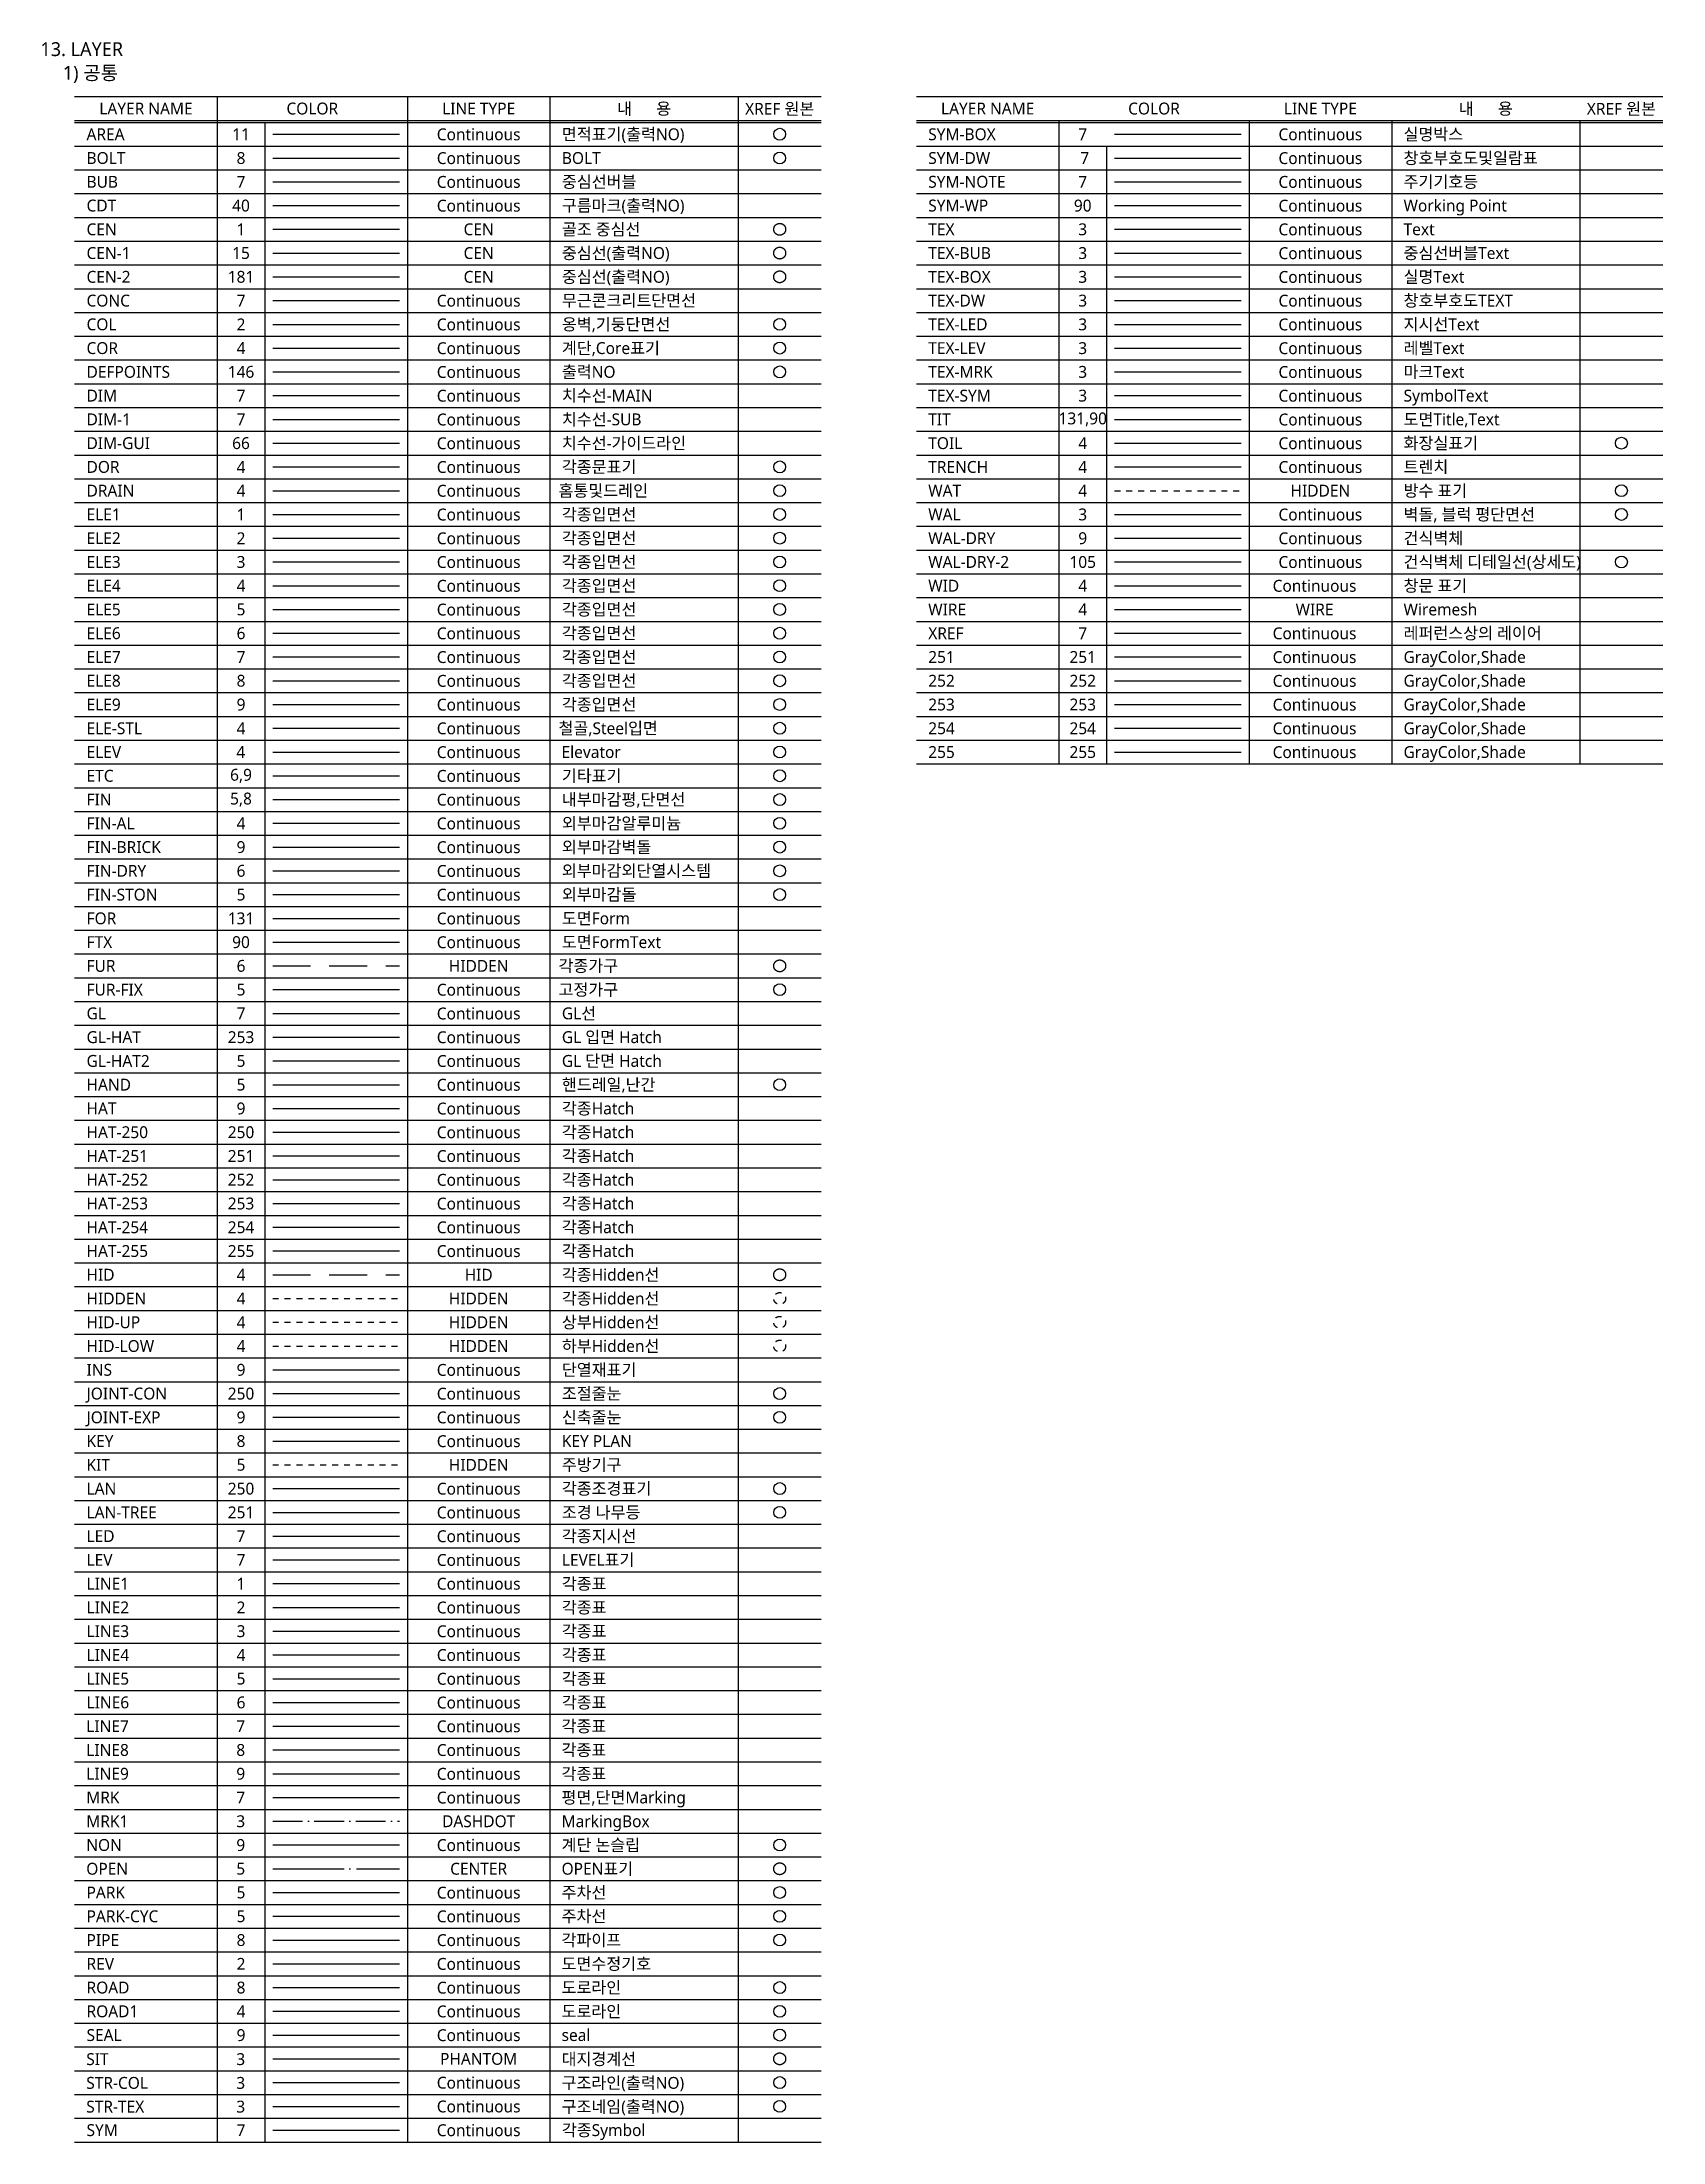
# Model space of a CAD drawing. Header units: millimetres. Extents: x 107602 to 329326, y 78309 to 188874.
# Drawn here: x 247477 to 329326, y 82814 to 188874 of the extents above; entities that cross this region are included whole.
import ezdxf
from ezdxf.enums import TextEntityAlignment as Align

# ---------------------------------------------------------------- set-up
doc = ezdxf.new("R2010")
doc.units = ezdxf.units.MM
doc.header["$LTSCALE"] = 300
for name, pattern in [('ACAD_ISO04W100', [30, 24, -3, 0, -3]), ('CEN', [26, 24, -1, 0, -1]), ('CENTER', [14.1, 12, -1, 0.1, -1]), ('DASHDOT', [7, 5, -1, 0, -1]), ('DASHED2', [9.525, 6.35, -3.175]), ('HIDDEN', [2, 1, -1]), ('PHANTOM', [27.2, 24, -1, 0.1, -1, 0.1, -1])]:
    doc.linetypes.add(name, pattern=pattern)
for name, color, linetype in [('251', 251, 'Continuous'), ('252', 252, 'Continuous'), ('253', 253, 'Continuous'), ('254', 254, 'Continuous'), ('255', 255, 'Continuous'), ('BOLT', 8, 'Continuous'), ('BUB', 7, 'Continuous'), ('CEN', 1, 'ACAD_ISO04W100'), ('COL', 2, 'Continuous'), ('CONC', 7, 'Continuous'), ('COR', 4, 'Continuous'), ('DIM', 7, 'Continuous'), ('DIM-1', 7, 'Continuous'), ('DOOR', 4, 'Continuous'), ('DRAIN', 4, 'Continuous'), ('ELE-STL', 4, 'Continuous'), ('ELE1', 1, 'Continuous'), ('ELE2', 2, 'Continuous'), ('ELE3', 3, 'Continuous'), ('ELE4', 4, 'Continuous'), ('ELE5', 5, 'Continuous'), ('ELE6', 6, 'Continuous'), ('ELE7', 7, 'Continuous'), ('ELE8', 8, 'Continuous'), ('ELE9', 9, 'Continuous'), ('ELEV', 4, 'Continuous'), ('ETC', 6, 'Continuous'), ('FIN', 8, 'Continuous'), ('FIN-AL', 4, 'Continuous'), ('FIN-BRICK', 9, 'Continuous'), ('FIN-DRY', 6, 'Continuous'), ('FIN-STON', 5, 'Continuous'), ('FOR', 131, 'Continuous'), ('FTX', 90, 'Continuous'), ('FUR', 5, 'DASHED2'), ('FUR-FIX', 5, 'Continuous'), ('GL', 7, 'Continuous'), ('GL-HAT', 253, 'Continuous'), ('GL-HAT2', 5, 'Continuous'), ('HAND', 5, 'Continuous'), ('HAT', 9, 'Continuous'), ('HAT-250', 250, 'Continuous'), ('HAT-251', 251, 'Continuous'), ('HAT-252', 252, 'Continuous'), ('HAT-253', 253, 'Continuous'), ('HAT-254', 254, 'Continuous'), ('HAT-255', 255, 'Continuous'), ('HID', 6, 'DASHED2'), ('HID-LOW', 4, 'HIDDEN'), ('HID-UP', 4, 'HIDDEN'), ('HIDDEN', 4, 'HIDDEN'), ('INS', 9, 'Continuous'), ('JOINT-CON', 250, 'Continuous'), ('JOINT-EXP', 9, 'Continuous'), ('KEY', 251, 'Continuous'), ('KIT', 5, 'HIDDEN'), ('LAN', 250, 'Continuous'), ('LAN-TREE', 251, 'Continuous'), ('LED', 7, 'Continuous'), ('LEV', 7, 'Continuous'), ('LINE1', 1, 'Continuous'), ('LINE2', 2, 'Continuous'), ('LINE3', 3, 'Continuous'), ('LINE4', 4, 'Continuous'), ('LINE5', 5, 'Continuous'), ('LINE6', 6, 'Continuous'), ('LINE7', 7, 'Continuous'), ('LINE8', 8, 'Continuous'), ('LINE9', 9, 'Continuous'), ('MRK', 7, 'Continuous'), ('MRK1', 90, 'DASHDOT'), ('NON', 9, 'Continuous'), ('OPEN', 5, 'CENTER'), ('PARK', 5, 'Continuous'), ('PARK-CYC', 6, 'Continuous'), ('PIPE', 8, 'Continuous'), ('REV', 2, 'Continuous'), ('ROAD', 4, 'Continuous'), ('ROAD1', 4, 'Continuous'), ('SEAL', 9, 'Continuous'), ('SIT', 3, 'PHANTOM'), ('SYM', 7, 'Continuous'), ('SYM-BOX', 7, 'Continuous'), ('SYM-DW', 7, 'Continuous'), ('SYM-NOTE', 7, 'Continuous'), ('SYM-WP', 90, 'Continuous'), ('TEX', 3, 'Continuous'), ('TEX-BOX', 3, 'Continuous'), ('TEX-BUB', 3, 'Continuous'), ('TEX-DW', 3, 'Continuous'), ('TEX-LED', 3, 'Continuous'), ('TEX-LEV', 3, 'Continuous'), ('TEX-MRK', 3, 'Continuous'), ('TEX-SYM', 3, 'Continuous'), ('TIT', 131, 'Continuous'), ('TOIL', 4, 'Continuous'), ('TRENCH', 6, 'Continuous'), ('WAL', 3, 'Continuous'), ('WAL-DRY', 9, 'Continuous'), ('WAL-DRY-2', 105, 'Continuous'), ('WAT', 4, 'HIDDEN'), ('WID', 4, 'Continuous'), ('WIRE', 4, 'WIRE'), ('XREF', 7, 'Continuous')]:
    doc.layers.add(name, color=color, linetype=linetype)
for name, color, linetype, plot in [('AREA', 11, 'Continuous', False), ('CDT', 40, 'Continuous', False), ('CEN-1', 15, 'CEN', False), ('CEN-2', 181, 'CEN', False), ('DIM-GUI', 66, 'Continuous', False), ('STR-COL', 191, 'Continuous', False), ('STR-TEX', 56, 'Continuous', False)]:
    doc.layers.add(name, color=color, linetype=linetype, plot=plot)
doc.styles.get("Standard").update_dxf_attribs({"font": 'NanumGothic.ttf'})
doc.linetypes.add('WIRE', pattern='A,2,-0.8,["X",Standard,S=0.6,R=0,X=-0.5,Y=-0.3],-0.2', length=3)

msp = doc.modelspace()

# ---------------------------------------------------------------- texts
at = {"layer": '251'}
for s, p in [('251', (292225.5, 157814)), ('GrayColor,Shade', (316225.5, 157814))]:
    msp.add_text(s, height=600, dxfattribs=at).set_placement(p, align=Align.MIDDLE_LEFT)
for s, p in [('251', (300025.5, 157814)), ('Continuous', (311732.1, 157814))]:
    msp.add_text(s, height=600, dxfattribs=at).set_placement(p, align=Align.MIDDLE)
at = {"layer": '252'}
for s, p in [('252', (292225.5, 156614)), ('GrayColor,Shade', (316225.5, 156614))]:
    msp.add_text(s, height=600, dxfattribs=at).set_placement(p, align=Align.MIDDLE_LEFT)
for s, p in [('252', (300025.5, 156614)), ('Continuous', (311732.1, 156614))]:
    msp.add_text(s, height=600, dxfattribs=at).set_placement(p, align=Align.MIDDLE)
at = {"layer": '253'}
for s, p in [('253', (292225.5, 155414)), ('GrayColor,Shade', (316225.5, 155414))]:
    msp.add_text(s, height=600, dxfattribs=at).set_placement(p, align=Align.MIDDLE_LEFT)
for s, p in [('253', (300025.5, 155414)), ('Continuous', (311732.1, 155414))]:
    msp.add_text(s, height=600, dxfattribs=at).set_placement(p, align=Align.MIDDLE)
at = {"layer": '254'}
for s, p in [('254', (292225.5, 154214)), ('GrayColor,Shade', (316225.5, 154214))]:
    msp.add_text(s, height=600, dxfattribs=at).set_placement(p, align=Align.MIDDLE_LEFT)
for s, p in [('254', (300025.5, 154214)), ('Continuous', (311732.1, 154214))]:
    msp.add_text(s, height=600, dxfattribs=at).set_placement(p, align=Align.MIDDLE)
at = {"layer": '255'}
for s, p in [('255', (292225.5, 153014)), ('GrayColor,Shade', (316225.5, 153014))]:
    msp.add_text(s, height=600, dxfattribs=at).set_placement(p, align=Align.MIDDLE_LEFT)
for s, p in [('255', (300025.5, 153014)), ('Continuous', (311732.1, 153014))]:
    msp.add_text(s, height=600, dxfattribs=at).set_placement(p, align=Align.MIDDLE)
at = {"layer": 'AREA'}
for s, p in [('면적표기(출력NO)', (273725.5, 184214)), ('AREA', (249725.5, 184214))]:
    msp.add_text(s, height=600, dxfattribs=at).set_placement(p, align=Align.MIDDLE_LEFT)
for s, p in [('11', (257525.5, 184214)), ('Continuous', (269525.5, 184214))]:
    msp.add_text(s, height=600, dxfattribs=at).set_placement(p, align=Align.MIDDLE)
at = {"layer": 'BOLT'}
for p in [(249725.5, 183014), (273725.5, 183014)]:
    msp.add_text('BOLT', height=600, dxfattribs=at).set_placement(p, align=Align.MIDDLE_LEFT)
for s, p in [('8', (257525.5, 183014)), ('Continuous', (269525.5, 183014))]:
    msp.add_text(s, height=600, dxfattribs=at).set_placement(p, align=Align.MIDDLE)
at = {"layer": 'BUB'}
for s, p in [('BUB', (249725.5, 181814)), ('중심선버블', (273725.5, 181814))]:
    msp.add_text(s, height=600, dxfattribs=at).set_placement(p, align=Align.MIDDLE_LEFT)
for s, p in [('7', (257525.5, 181814)), ('Continuous', (269525.5, 181814))]:
    msp.add_text(s, height=600, dxfattribs=at).set_placement(p, align=Align.MIDDLE)
at = {"layer": 'CDT'}
for s, p in [('CDT', (249725.5, 180614)), ('구름마크(출력NO)', (273725.5, 180614))]:
    msp.add_text(s, height=600, dxfattribs=at).set_placement(p, align=Align.MIDDLE_LEFT)
for s, p in [('40', (257525.5, 180614)), ('Continuous', (269525.5, 180614))]:
    msp.add_text(s, height=600, dxfattribs=at).set_placement(p, align=Align.MIDDLE)
at = {"layer": 'CEN'}
for s, p in [('CEN', (249725.5, 179414)), ('골조 중심선', (273725.5, 179414))]:
    msp.add_text(s, height=600, dxfattribs=at).set_placement(p, align=Align.MIDDLE_LEFT)
for s, p in [('1', (257525.5, 179414)), ('CEN', (269525.5, 179414))]:
    msp.add_text(s, height=600, dxfattribs=at).set_placement(p, align=Align.MIDDLE)
at = {"layer": 'CEN-1'}
for s, p in [('CEN-1', (249725.5, 178214)), ('중심선(출력NO)', (273725.5, 178214))]:
    msp.add_text(s, height=600, dxfattribs=at).set_placement(p, align=Align.MIDDLE_LEFT)
for s, p in [('15', (257525.5, 178214)), ('CEN', (269525.5, 178214))]:
    msp.add_text(s, height=600, dxfattribs=at).set_placement(p, align=Align.MIDDLE)
at = {"layer": 'CEN-2'}
for s, p in [('CEN-2', (249725.5, 177014)), ('중심선(출력NO)', (273725.5, 177014))]:
    msp.add_text(s, height=600, dxfattribs=at).set_placement(p, align=Align.MIDDLE_LEFT)
for s, p in [('181', (257525.5, 177014)), ('CEN', (269525.5, 177014))]:
    msp.add_text(s, height=600, dxfattribs=at).set_placement(p, align=Align.MIDDLE)
at = {"layer": 'COL'}
for s, p in [('COL', (249725.5, 174614)), ('옹벽,기둥단면선', (273725.5, 174614))]:
    msp.add_text(s, height=600, dxfattribs=at).set_placement(p, align=Align.MIDDLE_LEFT)
for s, p in [('2', (257525.5, 174614)), ('Continuous', (269525.5, 174614))]:
    msp.add_text(s, height=600, dxfattribs=at).set_placement(p, align=Align.MIDDLE)
at = {"layer": 'CONC'}
for s, p in [('CONC', (249725.5, 175814)), ('무근콘크리트단면선', (273725.5, 175814))]:
    msp.add_text(s, height=600, dxfattribs=at).set_placement(p, align=Align.MIDDLE_LEFT)
for s, p in [('7', (257525.5, 175814)), ('Continuous', (269525.5, 175814))]:
    msp.add_text(s, height=600, dxfattribs=at).set_placement(p, align=Align.MIDDLE)
at = {"layer": 'COR'}
for s, p in [('COR', (249725.5, 173414)), ('계단,Core표기', (273725.5, 173414))]:
    msp.add_text(s, height=600, dxfattribs=at).set_placement(p, align=Align.MIDDLE_LEFT)
for s, p in [('4', (257525.5, 173414)), ('Continuous', (269525.5, 173414))]:
    msp.add_text(s, height=600, dxfattribs=at).set_placement(p, align=Align.MIDDLE)
at = {"layer": 'Defpoints'}
for s, p in [('DEFPOINTS', (249725.5, 172214)), ('출력NO', (273725.5, 172214))]:
    msp.add_text(s, height=600, dxfattribs=at).set_placement(p, align=Align.MIDDLE_LEFT)
for s, p in [('146', (257525.5, 172214)), ('Continuous', (269525.5, 172214))]:
    msp.add_text(s, height=600, dxfattribs=at).set_placement(p, align=Align.MIDDLE)
at = {"layer": 'DIM'}
for s, p in [('DIM', (249725.5, 171014)), ('치수선-MAIN', (273725.5, 171014)), ('치수선-SUB', (273725.5, 169814))]:
    msp.add_text(s, height=600, dxfattribs=at).set_placement(p, align=Align.MIDDLE_LEFT)
for s, p in [('7', (257525.5, 171014)), ('Continuous', (269525.5, 171014))]:
    msp.add_text(s, height=600, dxfattribs=at).set_placement(p, align=Align.MIDDLE)
at = {"layer": 'DIM-1'}
msp.add_text('DIM-1', height=600, dxfattribs=at).set_placement((249725.5, 169814), align=Align.MIDDLE_LEFT)
for s, p in [('7', (257525.5, 169814)), ('Continuous', (269525.5, 169814))]:
    msp.add_text(s, height=600, dxfattribs=at).set_placement(p, align=Align.MIDDLE)
at = {"layer": 'DIM-GUI'}
for s, p in [('DIM-GUI', (249725.5, 168614)), ('치수선-가이드라인', (273725.5, 168614))]:
    msp.add_text(s, height=600, dxfattribs=at).set_placement(p, align=Align.MIDDLE_LEFT)
for s, p in [('66', (257525.5, 168614)), ('Continuous', (269525.5, 168614))]:
    msp.add_text(s, height=600, dxfattribs=at).set_placement(p, align=Align.MIDDLE)
at = {"layer": 'DOOR'}
for s, p in [('DOR', (249725.5, 167414)), ('각종문표기', (273725.5, 167414))]:
    msp.add_text(s, height=600, dxfattribs=at).set_placement(p, align=Align.MIDDLE_LEFT)
for s, p in [('4', (257525.5, 167414)), ('Continuous', (269525.5, 167414))]:
    msp.add_text(s, height=600, dxfattribs=at).set_placement(p, align=Align.MIDDLE)
at = {"layer": 'DRAIN'}
for s, p in [('DRAIN', (249725.5, 166214)), ('홈통및드레인', (273556.4, 166214))]:
    msp.add_text(s, height=600, dxfattribs=at).set_placement(p, align=Align.MIDDLE_LEFT)
for s, p in [('4', (257525.5, 166214)), ('Continuous', (269525.5, 166214))]:
    msp.add_text(s, height=600, dxfattribs=at).set_placement(p, align=Align.MIDDLE)
at = {"layer": 'ELE-STL'}
for s, p in [('ELE-STL', (249725.5, 154214)), ('철골,Steel입면', (273556.4, 154214))]:
    msp.add_text(s, height=600, dxfattribs=at).set_placement(p, align=Align.MIDDLE_LEFT)
for s, p in [('4', (257525.5, 154214)), ('Continuous', (269525.5, 154214))]:
    msp.add_text(s, height=600, dxfattribs=at).set_placement(p, align=Align.MIDDLE)
at = {"layer": 'ELE1'}
for s, p in [('ELE1', (249725.5, 165014)), ('각종입면선', (273725.5, 165014))]:
    msp.add_text(s, height=600, dxfattribs=at).set_placement(p, align=Align.MIDDLE_LEFT)
for s, p in [('1', (257525.5, 165014)), ('Continuous', (269525.5, 165014))]:
    msp.add_text(s, height=600, dxfattribs=at).set_placement(p, align=Align.MIDDLE)
at = {"layer": 'ELE2'}
for s, p in [('ELE2', (249725.5, 163814)), ('각종입면선', (273725.5, 163814))]:
    msp.add_text(s, height=600, dxfattribs=at).set_placement(p, align=Align.MIDDLE_LEFT)
for s, p in [('2', (257525.5, 163814)), ('Continuous', (269525.5, 163814))]:
    msp.add_text(s, height=600, dxfattribs=at).set_placement(p, align=Align.MIDDLE)
at = {"layer": 'ELE3'}
for s, p in [('ELE3', (249725.5, 162614)), ('각종입면선', (273725.5, 162614))]:
    msp.add_text(s, height=600, dxfattribs=at).set_placement(p, align=Align.MIDDLE_LEFT)
for s, p in [('3', (257525.5, 162614)), ('Continuous', (269525.5, 162614))]:
    msp.add_text(s, height=600, dxfattribs=at).set_placement(p, align=Align.MIDDLE)
at = {"layer": 'ELE4'}
for s, p in [('ELE4', (249725.5, 161414)), ('각종입면선', (273725.5, 161414))]:
    msp.add_text(s, height=600, dxfattribs=at).set_placement(p, align=Align.MIDDLE_LEFT)
for s, p in [('4', (257525.5, 161414)), ('Continuous', (269525.5, 161414))]:
    msp.add_text(s, height=600, dxfattribs=at).set_placement(p, align=Align.MIDDLE)
at = {"layer": 'ELE5'}
for s, p in [('ELE5', (249725.5, 160214)), ('각종입면선', (273725.5, 160214))]:
    msp.add_text(s, height=600, dxfattribs=at).set_placement(p, align=Align.MIDDLE_LEFT)
for s, p in [('5', (257525.5, 160214)), ('Continuous', (269525.5, 160214))]:
    msp.add_text(s, height=600, dxfattribs=at).set_placement(p, align=Align.MIDDLE)
at = {"layer": 'ELE6'}
for s, p in [('ELE6', (249725.5, 159014)), ('각종입면선', (273725.5, 159014))]:
    msp.add_text(s, height=600, dxfattribs=at).set_placement(p, align=Align.MIDDLE_LEFT)
for s, p in [('6', (257525.5, 159014)), ('Continuous', (269525.5, 159014))]:
    msp.add_text(s, height=600, dxfattribs=at).set_placement(p, align=Align.MIDDLE)
at = {"layer": 'ELE7'}
for s, p in [('ELE7', (249725.5, 157814)), ('각종입면선', (273725.5, 157814))]:
    msp.add_text(s, height=600, dxfattribs=at).set_placement(p, align=Align.MIDDLE_LEFT)
for s, p in [('7', (257525.5, 157814)), ('Continuous', (269525.5, 157814))]:
    msp.add_text(s, height=600, dxfattribs=at).set_placement(p, align=Align.MIDDLE)
at = {"layer": 'ELE8'}
for s, p in [('각종입면선', (273725.5, 156614)), ('ELE8', (249725.5, 156614))]:
    msp.add_text(s, height=600, dxfattribs=at).set_placement(p, align=Align.MIDDLE_LEFT)
for s, p in [('8', (257525.5, 156614)), ('Continuous', (269525.5, 156614))]:
    msp.add_text(s, height=600, dxfattribs=at).set_placement(p, align=Align.MIDDLE)
at = {"layer": 'ELE9'}
for s, p in [('ELE9', (249725.5, 155414)), ('각종입면선', (273725.5, 155414))]:
    msp.add_text(s, height=600, dxfattribs=at).set_placement(p, align=Align.MIDDLE_LEFT)
for s, p in [('9', (257525.5, 155414)), ('Continuous', (269525.5, 155414))]:
    msp.add_text(s, height=600, dxfattribs=at).set_placement(p, align=Align.MIDDLE)
at = {"layer": 'ELEV'}
for s, p in [('ELEV', (249725.5, 153014)), ('Elevator', (273711.2, 153014))]:
    msp.add_text(s, height=600, dxfattribs=at).set_placement(p, align=Align.MIDDLE_LEFT)
for s, p in [('4', (257511.2, 153014)), ('Continuous', (269525.5, 153014))]:
    msp.add_text(s, height=600, dxfattribs=at).set_placement(p, align=Align.MIDDLE)
at = {"layer": 'ETC'}
for s, p in [('ETC', (249725.5, 151814)), ('기타표기', (273725.5, 151814))]:
    msp.add_text(s, height=600, dxfattribs=at).set_placement(p, align=Align.MIDDLE_LEFT)
for s, p in [('6,9', (257525.5, 151814)), ('Continuous', (269525.5, 151814))]:
    msp.add_text(s, height=600, dxfattribs=at).set_placement(p, align=Align.MIDDLE)
at = {"layer": 'FIN'}
for s, p in [('FIN', (249725.5, 150614)), ('내부마감평,단면선', (273725.5, 150614))]:
    msp.add_text(s, height=600, dxfattribs=at).set_placement(p, align=Align.MIDDLE_LEFT)
for s, p in [('5,8', (257525.5, 150614)), ('Continuous', (269525.5, 150614))]:
    msp.add_text(s, height=600, dxfattribs=at).set_placement(p, align=Align.MIDDLE)
at = {"layer": 'FIN-AL'}
for s, p in [('FIN-AL', (249725.5, 149414)), ('외부마감알루미늄', (273725.5, 149414))]:
    msp.add_text(s, height=600, dxfattribs=at).set_placement(p, align=Align.MIDDLE_LEFT)
for s, p in [('4', (257525.5, 149414)), ('Continuous', (269525.5, 149414))]:
    msp.add_text(s, height=600, dxfattribs=at).set_placement(p, align=Align.MIDDLE)
at = {"layer": 'FIN-BRICK'}
for s, p in [('FIN-BRICK', (249725.5, 148214)), ('외부마감벽돌', (273725.5, 148214))]:
    msp.add_text(s, height=600, dxfattribs=at).set_placement(p, align=Align.MIDDLE_LEFT)
for s, p in [('9', (257525.5, 148214)), ('Continuous', (269525.5, 148214))]:
    msp.add_text(s, height=600, dxfattribs=at).set_placement(p, align=Align.MIDDLE)
at = {"layer": 'FIN-DRY'}
for s, p in [('FIN-DRY', (249725.5, 147014)), ('외부마감외단열시스템', (273725.5, 147014))]:
    msp.add_text(s, height=600, dxfattribs=at).set_placement(p, align=Align.MIDDLE_LEFT)
for s, p in [('6', (257525.5, 147014)), ('Continuous', (269525.5, 147014))]:
    msp.add_text(s, height=600, dxfattribs=at).set_placement(p, align=Align.MIDDLE)
at = {"layer": 'FIN-STON'}
for s, p in [('FIN-STON', (249725.5, 145814)), ('외부마감돌', (273725.5, 145814))]:
    msp.add_text(s, height=600, dxfattribs=at).set_placement(p, align=Align.MIDDLE_LEFT)
for s, p in [('5', (257525.5, 145814)), ('Continuous', (269525.5, 145814))]:
    msp.add_text(s, height=600, dxfattribs=at).set_placement(p, align=Align.MIDDLE)
at = {"layer": 'FOR'}
for s, p in [('FOR', (249725.5, 144614)), ('도면Form', (273725.5, 144614))]:
    msp.add_text(s, height=600, dxfattribs=at).set_placement(p, align=Align.MIDDLE_LEFT)
for s, p in [('131', (257525.5, 144614)), ('Continuous', (269525.5, 144614))]:
    msp.add_text(s, height=600, dxfattribs=at).set_placement(p, align=Align.MIDDLE)
at = {"layer": 'FTX'}
for s, p in [('FTX', (249725.5, 143414)), ('도면FormText', (273725.5, 143414))]:
    msp.add_text(s, height=600, dxfattribs=at).set_placement(p, align=Align.MIDDLE_LEFT)
for s, p in [('90', (257525.5, 143414)), ('Continuous', (269525.5, 143414))]:
    msp.add_text(s, height=600, dxfattribs=at).set_placement(p, align=Align.MIDDLE)
at = {"layer": 'FUR'}
for s, p in [('FUR', (249725.5, 142214)), ('각종가구', (273556.4, 142214))]:
    msp.add_text(s, height=600, dxfattribs=at).set_placement(p, align=Align.MIDDLE_LEFT)
for s, p in [('6', (257525.5, 142214)), ('HIDDEN', (269525.5, 142214))]:
    msp.add_text(s, height=600, dxfattribs=at).set_placement(p, align=Align.MIDDLE)
at = {"layer": 'FUR-FIX'}
for s, p in [('FUR-FIX', (249725.5, 141014)), ('고정가구', (273556.4, 141014))]:
    msp.add_text(s, height=600, dxfattribs=at).set_placement(p, align=Align.MIDDLE_LEFT)
for s, p in [('5', (257525.5, 141014)), ('Continuous', (269525.5, 141014))]:
    msp.add_text(s, height=600, dxfattribs=at).set_placement(p, align=Align.MIDDLE)
at = {"layer": 'GL'}
for s, p in [('GL', (249725.5, 139814)), ('GL선', (273725.5, 139814))]:
    msp.add_text(s, height=600, dxfattribs=at).set_placement(p, align=Align.MIDDLE_LEFT)
for s, p in [('7', (257525.5, 139814)), ('Continuous', (269525.5, 139814))]:
    msp.add_text(s, height=600, dxfattribs=at).set_placement(p, align=Align.MIDDLE)
at = {"layer": 'GL-HAT'}
for s, p in [('GL 입면 Hatch', (273725.5, 138614)), ('GL-HAT', (249725.5, 138614))]:
    msp.add_text(s, height=600, dxfattribs=at).set_placement(p, align=Align.MIDDLE_LEFT)
for s, p in [('253', (257525.5, 138614)), ('Continuous', (269525.5, 138614))]:
    msp.add_text(s, height=600, dxfattribs=at).set_placement(p, align=Align.MIDDLE)
at = {"layer": 'GL-HAT2'}
for s, p in [('GL-HAT2', (249725.5, 137414)), ('GL 단면 Hatch', (273725.5, 137414))]:
    msp.add_text(s, height=600, dxfattribs=at).set_placement(p, align=Align.MIDDLE_LEFT)
for s, p in [('5', (257525.5, 137414)), ('Continuous', (269525.5, 137414))]:
    msp.add_text(s, height=600, dxfattribs=at).set_placement(p, align=Align.MIDDLE)
at = {"layer": 'HAND'}
for s, p in [('HAND', (249725.5, 136214)), ('핸드레일,난간', (273725.5, 136214))]:
    msp.add_text(s, height=600, dxfattribs=at).set_placement(p, align=Align.MIDDLE_LEFT)
for s, p in [('5', (257525.5, 136214)), ('Continuous', (269525.5, 136214))]:
    msp.add_text(s, height=600, dxfattribs=at).set_placement(p, align=Align.MIDDLE)
at = {"layer": 'HAT'}
for s, p in [('HAT', (249725.5, 135014)), ('각종Hatch', (273725.5, 135014))]:
    msp.add_text(s, height=600, dxfattribs=at).set_placement(p, align=Align.MIDDLE_LEFT)
for s, p in [('9', (257525.5, 135014)), ('Continuous', (269525.5, 135014))]:
    msp.add_text(s, height=600, dxfattribs=at).set_placement(p, align=Align.MIDDLE)
at = {"layer": 'HAT-250'}
for s, p in [('HAT-250', (249725.5, 133814)), ('각종Hatch', (273725.5, 133814))]:
    msp.add_text(s, height=600, dxfattribs=at).set_placement(p, align=Align.MIDDLE_LEFT)
for s, p in [('250', (257525.5, 133814)), ('Continuous', (269525.5, 133814))]:
    msp.add_text(s, height=600, dxfattribs=at).set_placement(p, align=Align.MIDDLE)
at = {"layer": 'HAT-251'}
for s, p in [('HAT-251', (249725.5, 132614)), ('각종Hatch', (273725.5, 132614))]:
    msp.add_text(s, height=600, dxfattribs=at).set_placement(p, align=Align.MIDDLE_LEFT)
for s, p in [('251', (257525.5, 132614)), ('Continuous', (269525.5, 132614))]:
    msp.add_text(s, height=600, dxfattribs=at).set_placement(p, align=Align.MIDDLE)
at = {"layer": 'HAT-252'}
for s, p in [('HAT-252', (249725.5, 131414)), ('각종Hatch', (273725.5, 131414))]:
    msp.add_text(s, height=600, dxfattribs=at).set_placement(p, align=Align.MIDDLE_LEFT)
for s, p in [('252', (257525.5, 131414)), ('Continuous', (269525.5, 131414))]:
    msp.add_text(s, height=600, dxfattribs=at).set_placement(p, align=Align.MIDDLE)
at = {"layer": 'HAT-253'}
for s, p in [('HAT-253', (249725.5, 130214)), ('각종Hatch', (273725.5, 130214))]:
    msp.add_text(s, height=600, dxfattribs=at).set_placement(p, align=Align.MIDDLE_LEFT)
for s, p in [('253', (257525.5, 130214)), ('Continuous', (269525.5, 130214))]:
    msp.add_text(s, height=600, dxfattribs=at).set_placement(p, align=Align.MIDDLE)
at = {"layer": 'HAT-254'}
for s, p in [('HAT-254', (249725.5, 129014)), ('각종Hatch', (273725.5, 129014))]:
    msp.add_text(s, height=600, dxfattribs=at).set_placement(p, align=Align.MIDDLE_LEFT)
for s, p in [('254', (257525.5, 129014)), ('Continuous', (269525.5, 129014))]:
    msp.add_text(s, height=600, dxfattribs=at).set_placement(p, align=Align.MIDDLE)
at = {"layer": 'HAT-255'}
for s, p in [('HAT-255', (249725.5, 127814)), ('각종Hatch', (273725.5, 127814))]:
    msp.add_text(s, height=600, dxfattribs=at).set_placement(p, align=Align.MIDDLE_LEFT)
for s, p in [('255', (257525.5, 127814)), ('Continuous', (269525.5, 127814))]:
    msp.add_text(s, height=600, dxfattribs=at).set_placement(p, align=Align.MIDDLE)
at = {"layer": 'HID'}
for s, p in [('HID', (249725.5, 126614)), ('각종Hidden선', (273725.5, 126614))]:
    msp.add_text(s, height=600, dxfattribs=at).set_placement(p, align=Align.MIDDLE_LEFT)
for s, p in [('4', (257525.5, 126614)), ('HID', (269525.5, 126614))]:
    msp.add_text(s, height=600, dxfattribs=at).set_placement(p, align=Align.MIDDLE)
at = {"layer": 'HID-LOW'}
for s, p in [('HID-LOW', (249725.5, 123014)), ('하부Hidden선', (273725.5, 123014))]:
    msp.add_text(s, height=600, dxfattribs=at).set_placement(p, align=Align.MIDDLE_LEFT)
msp.add_text('4', height=600, dxfattribs=at).set_placement((257525.5, 123014), align=Align.MIDDLE)
at = {"layer": 'HID-UP'}
for s, p in [('HID-UP', (249725.5, 124214)), ('상부Hidden선', (273725.5, 124214))]:
    msp.add_text(s, height=600, dxfattribs=at).set_placement(p, align=Align.MIDDLE_LEFT)
for s, p in [('4', (257525.5, 124214)), ('HIDDEN', (269525.5, 124214)), ('HIDDEN', (269525.5, 123014))]:
    msp.add_text(s, height=600, dxfattribs=at).set_placement(p, align=Align.MIDDLE)
at = {"layer": 'HIDDEN'}
for s, p in [('HIDDEN', (249725.5, 125414)), ('각종Hidden선', (273725.5, 125414))]:
    msp.add_text(s, height=600, dxfattribs=at).set_placement(p, align=Align.MIDDLE_LEFT)
for s, p in [('4', (257525.5, 125414)), ('HIDDEN', (269525.5, 125414))]:
    msp.add_text(s, height=600, dxfattribs=at).set_placement(p, align=Align.MIDDLE)
at = {"layer": 'INS'}
for s, p in [('INS', (249725.5, 121814)), ('단열재표기', (273725.5, 121814))]:
    msp.add_text(s, height=600, dxfattribs=at).set_placement(p, align=Align.MIDDLE_LEFT)
for s, p in [('9', (257525.5, 121814)), ('Continuous', (269525.5, 121814))]:
    msp.add_text(s, height=600, dxfattribs=at).set_placement(p, align=Align.MIDDLE)
at = {"layer": 'JOINT-CON'}
for s, p in [('JOINT-CON', (249725.5, 120614)), ('조절줄눈', (273725.5, 120614))]:
    msp.add_text(s, height=600, dxfattribs=at).set_placement(p, align=Align.MIDDLE_LEFT)
for s, p in [('250', (257525.5, 120614)), ('Continuous', (269525.5, 120614))]:
    msp.add_text(s, height=600, dxfattribs=at).set_placement(p, align=Align.MIDDLE)
at = {"layer": 'JOINT-EXP'}
for s, p in [('JOINT-EXP', (249725.5, 119414)), ('신축줄눈', (273725.5, 119414))]:
    msp.add_text(s, height=600, dxfattribs=at).set_placement(p, align=Align.MIDDLE_LEFT)
for s, p in [('9', (257525.5, 119414)), ('Continuous', (269525.5, 119414))]:
    msp.add_text(s, height=600, dxfattribs=at).set_placement(p, align=Align.MIDDLE)
at = {"layer": 'KEY'}
for s, p in [('KEY', (249725.5, 118214)), ('KEY PLAN', (273725.5, 118214))]:
    msp.add_text(s, height=600, dxfattribs=at).set_placement(p, align=Align.MIDDLE_LEFT)
for s, p in [('8', (257525.5, 118214)), ('Continuous', (269525.5, 118214))]:
    msp.add_text(s, height=600, dxfattribs=at).set_placement(p, align=Align.MIDDLE)
at = {"layer": 'KIT'}
for s, p in [('KIT', (249725.5, 117014)), ('주방기구', (273725.5, 117014))]:
    msp.add_text(s, height=600, dxfattribs=at).set_placement(p, align=Align.MIDDLE_LEFT)
for s, p in [('5', (257525.5, 117014)), ('HIDDEN', (269525.5, 117014))]:
    msp.add_text(s, height=600, dxfattribs=at).set_placement(p, align=Align.MIDDLE)
at = {"layer": 'LAN'}
for s, p in [('LAN', (249725.5, 115814)), ('각종조경표기', (273725.5, 115814))]:
    msp.add_text(s, height=600, dxfattribs=at).set_placement(p, align=Align.MIDDLE_LEFT)
for s, p in [('250', (257525.5, 115814)), ('Continuous', (269525.5, 115814))]:
    msp.add_text(s, height=600, dxfattribs=at).set_placement(p, align=Align.MIDDLE)
at = {"layer": 'LAN-TREE'}
for s, p in [('LAN-TREE', (249725.5, 114614)), ('조경 나무등', (273725.5, 114614))]:
    msp.add_text(s, height=600, dxfattribs=at).set_placement(p, align=Align.MIDDLE_LEFT)
for s, p in [('251', (257525.5, 114614)), ('Continuous', (269525.5, 114614))]:
    msp.add_text(s, height=600, dxfattribs=at).set_placement(p, align=Align.MIDDLE)
at = {"layer": 'LED'}
for s, p in [('LED', (249725.5, 113414)), ('각종지시선', (273725.5, 113414))]:
    msp.add_text(s, height=600, dxfattribs=at).set_placement(p, align=Align.MIDDLE_LEFT)
for s, p in [('7', (257525.5, 113414)), ('Continuous', (269525.5, 113414))]:
    msp.add_text(s, height=600, dxfattribs=at).set_placement(p, align=Align.MIDDLE)
at = {"layer": 'LEV'}
for s, p in [('LEV', (249725.5, 112214)), ('LEVEL표기', (273725.5, 112214))]:
    msp.add_text(s, height=600, dxfattribs=at).set_placement(p, align=Align.MIDDLE_LEFT)
for s, p in [('7', (257525.5, 112214)), ('Continuous', (269525.5, 112214))]:
    msp.add_text(s, height=600, dxfattribs=at).set_placement(p, align=Align.MIDDLE)
at = {"layer": 'LINE1'}
for s, p in [('각종표', (273725.5, 111014)), ('LINE1', (249725.5, 111014))]:
    msp.add_text(s, height=600, dxfattribs=at).set_placement(p, align=Align.MIDDLE_LEFT)
for s, p in [('1', (257525.5, 111014)), ('Continuous', (269525.5, 111014))]:
    msp.add_text(s, height=600, dxfattribs=at).set_placement(p, align=Align.MIDDLE)
at = {"layer": 'LINE2'}
for s, p in [('LINE2', (249725.5, 109814)), ('각종표', (273725.5, 109814))]:
    msp.add_text(s, height=600, dxfattribs=at).set_placement(p, align=Align.MIDDLE_LEFT)
for s, p in [('2', (257525.5, 109814)), ('Continuous', (269525.5, 109814))]:
    msp.add_text(s, height=600, dxfattribs=at).set_placement(p, align=Align.MIDDLE)
at = {"layer": 'LINE3'}
for s, p in [('LINE3', (249725.5, 108614)), ('각종표', (273725.5, 108614))]:
    msp.add_text(s, height=600, dxfattribs=at).set_placement(p, align=Align.MIDDLE_LEFT)
for s, p in [('3', (257525.5, 108614)), ('Continuous', (269525.5, 108614))]:
    msp.add_text(s, height=600, dxfattribs=at).set_placement(p, align=Align.MIDDLE)
at = {"layer": 'LINE4'}
for s, p in [('LINE4', (249725.5, 107414)), ('각종표', (273725.5, 107414))]:
    msp.add_text(s, height=600, dxfattribs=at).set_placement(p, align=Align.MIDDLE_LEFT)
for s, p in [('4', (257525.5, 107414)), ('Continuous', (269525.5, 107414))]:
    msp.add_text(s, height=600, dxfattribs=at).set_placement(p, align=Align.MIDDLE)
at = {"layer": 'LINE5'}
for s, p in [('LINE5', (249725.5, 106214)), ('각종표', (273725.5, 106214))]:
    msp.add_text(s, height=600, dxfattribs=at).set_placement(p, align=Align.MIDDLE_LEFT)
for s, p in [('5', (257525.5, 106214)), ('Continuous', (269525.5, 106214))]:
    msp.add_text(s, height=600, dxfattribs=at).set_placement(p, align=Align.MIDDLE)
at = {"layer": 'LINE6'}
for s, p in [('LINE6', (249725.5, 105014)), ('각종표', (273725.5, 105014))]:
    msp.add_text(s, height=600, dxfattribs=at).set_placement(p, align=Align.MIDDLE_LEFT)
for s, p in [('6', (257525.5, 105014)), ('Continuous', (269525.5, 105014))]:
    msp.add_text(s, height=600, dxfattribs=at).set_placement(p, align=Align.MIDDLE)
at = {"layer": 'LINE7'}
for s, p in [('LINE7', (249711.2, 103814)), ('각종표', (273711.2, 103814))]:
    msp.add_text(s, height=600, dxfattribs=at).set_placement(p, align=Align.MIDDLE_LEFT)
for s, p in [('7', (257511.2, 103814)), ('Continuous', (269525.5, 103814))]:
    msp.add_text(s, height=600, dxfattribs=at).set_placement(p, align=Align.MIDDLE)
at = {"layer": 'LINE8'}
for s, p in [('LINE8', (249711.2, 102614)), ('각종표', (273711.2, 102614))]:
    msp.add_text(s, height=600, dxfattribs=at).set_placement(p, align=Align.MIDDLE_LEFT)
for s, p in [('8', (257511.2, 102614)), ('Continuous', (269525.5, 102614))]:
    msp.add_text(s, height=600, dxfattribs=at).set_placement(p, align=Align.MIDDLE)
at = {"layer": 'LINE9'}
for s, p in [('LINE9', (249711.2, 101414)), ('각종표', (273711.2, 101414))]:
    msp.add_text(s, height=600, dxfattribs=at).set_placement(p, align=Align.MIDDLE_LEFT)
for s, p in [('9', (257511.2, 101414)), ('Continuous', (269525.5, 101414))]:
    msp.add_text(s, height=600, dxfattribs=at).set_placement(p, align=Align.MIDDLE)
at = {"layer": 'MRK'}
for s, p in [('MRK', (249711.2, 100214)), ('평면,단면Marking', (273711.2, 100214))]:
    msp.add_text(s, height=600, dxfattribs=at).set_placement(p, align=Align.MIDDLE_LEFT)
for s, p in [('7', (257511.2, 100214)), ('Continuous', (269525.5, 100214))]:
    msp.add_text(s, height=600, dxfattribs=at).set_placement(p, align=Align.MIDDLE)
at = {"layer": 'MRK1'}
for s, p in [('MRK1', (249711.2, 99014)), ('MarkingBox', (273711.2, 99014))]:
    msp.add_text(s, height=600, dxfattribs=at).set_placement(p, align=Align.MIDDLE_LEFT)
for s, p in [('3', (257511.2, 99014)), ('DASHDOT', (269525.5, 99014))]:
    msp.add_text(s, height=600, dxfattribs=at).set_placement(p, align=Align.MIDDLE)
at = {"layer": 'NON'}
for s, p in [('NON', (249711.2, 97814)), ('계단 논슬립', (273711.2, 97814))]:
    msp.add_text(s, height=600, dxfattribs=at).set_placement(p, align=Align.MIDDLE_LEFT)
for s, p in [('9', (257511.2, 97814)), ('Continuous', (269525.5, 97814))]:
    msp.add_text(s, height=600, dxfattribs=at).set_placement(p, align=Align.MIDDLE)
at = {"layer": 'OPEN'}
for s, p in [('OPEN', (249711.2, 96614)), ('OPEN표기', (273711.2, 96614))]:
    msp.add_text(s, height=600, dxfattribs=at).set_placement(p, align=Align.MIDDLE_LEFT)
for s, p in [('5', (257511.2, 96614)), ('CENTER', (269525.5, 96614))]:
    msp.add_text(s, height=600, dxfattribs=at).set_placement(p, align=Align.MIDDLE)
at = {"layer": 'PARK'}
for s, p in [('PARK', (249725.5, 95414)), ('주차선', (273711.2, 95414))]:
    msp.add_text(s, height=600, dxfattribs=at).set_placement(p, align=Align.MIDDLE_LEFT)
for s, p in [('5', (257525.5, 95414)), ('Continuous', (269525.5, 95414))]:
    msp.add_text(s, height=600, dxfattribs=at).set_placement(p, align=Align.MIDDLE)
at = {"layer": 'PARK-CYC'}
for s, p in [('PARK-CYC', (249725.5, 94214)), ('주차선', (273711.2, 94214))]:
    msp.add_text(s, height=600, dxfattribs=at).set_placement(p, align=Align.MIDDLE_LEFT)
for s, p in [('5', (257525.5, 94214)), ('Continuous', (269525.5, 94214))]:
    msp.add_text(s, height=600, dxfattribs=at).set_placement(p, align=Align.MIDDLE)
at = {"layer": 'PIPE'}
for s, p in [('각파이프', (273711.2, 93014)), ('PIPE', (249725.5, 93014))]:
    msp.add_text(s, height=600, dxfattribs=at).set_placement(p, align=Align.MIDDLE_LEFT)
for s, p in [('8', (257525.5, 93014)), ('Continuous', (269525.5, 93014))]:
    msp.add_text(s, height=600, dxfattribs=at).set_placement(p, align=Align.MIDDLE)
at = {"layer": 'REV'}
for s, p in [('REV', (249725.5, 91814)), ('도면수정기호', (273711.2, 91814))]:
    msp.add_text(s, height=600, dxfattribs=at).set_placement(p, align=Align.MIDDLE_LEFT)
for s, p in [('2', (257525.5, 91814)), ('Continuous', (269525.5, 91814))]:
    msp.add_text(s, height=600, dxfattribs=at).set_placement(p, align=Align.MIDDLE)
at = {"layer": 'ROAD'}
for s, p in [('ROAD', (249725.5, 90614)), ('도로라인', (273711.2, 90614))]:
    msp.add_text(s, height=600, dxfattribs=at).set_placement(p, align=Align.MIDDLE_LEFT)
for s, p in [('8', (257525.5, 90614)), ('Continuous', (269525.5, 90614))]:
    msp.add_text(s, height=600, dxfattribs=at).set_placement(p, align=Align.MIDDLE)
at = {"layer": 'ROAD1'}
for s, p in [('ROAD1', (249725.5, 89414)), ('도로라인', (273711.2, 89414))]:
    msp.add_text(s, height=600, dxfattribs=at).set_placement(p, align=Align.MIDDLE_LEFT)
for s, p in [('4', (257525.5, 89414)), ('Continuous', (269525.5, 89414))]:
    msp.add_text(s, height=600, dxfattribs=at).set_placement(p, align=Align.MIDDLE)
at = {"layer": 'SEAL'}
for s, p in [('SEAL', (249725.5, 88214)), ('seal', (273711.2, 88214))]:
    msp.add_text(s, height=600, dxfattribs=at).set_placement(p, align=Align.MIDDLE_LEFT)
for s, p in [('9', (257525.5, 88214)), ('Continuous', (269525.5, 88214))]:
    msp.add_text(s, height=600, dxfattribs=at).set_placement(p, align=Align.MIDDLE)
at = {"layer": 'SIT'}
for s, p in [('SIT', (249711.2, 86999.8)), ('대지경계선', (273711.2, 86999.8))]:
    msp.add_text(s, height=600, dxfattribs=at).set_placement(p, align=Align.MIDDLE_LEFT)
for s, p in [('3', (257511.2, 86999.8)), ('PHANTOM', (269525.5, 87014))]:
    msp.add_text(s, height=600, dxfattribs=at).set_placement(p, align=Align.MIDDLE)
at = {"layer": 'STR-COL'}
for s, p in [('STR-COL', (249711.2, 85799.8)), ('구조라인(출력NO)', (273711.2, 85799.8))]:
    msp.add_text(s, height=600, dxfattribs=at).set_placement(p, align=Align.MIDDLE_LEFT)
for s, p in [('3', (257511.2, 85799.8)), ('Continuous', (269525.5, 85814))]:
    msp.add_text(s, height=600, dxfattribs=at).set_placement(p, align=Align.MIDDLE)
at = {"layer": 'STR-TEX'}
for s, p in [('STR-TEX', (249711.2, 84599.8)), ('구조네임(출력NO)', (273711.2, 84599.8))]:
    msp.add_text(s, height=600, dxfattribs=at).set_placement(p, align=Align.MIDDLE_LEFT)
for s, p in [('3', (257511.2, 84599.8)), ('Continuous', (269525.5, 84614))]:
    msp.add_text(s, height=600, dxfattribs=at).set_placement(p, align=Align.MIDDLE)
at = {"layer": 'SYM'}
for s, p in [('각종Symbol', (273725.5, 83414)), ('SYM', (249725.5, 83414))]:
    msp.add_text(s, height=600, dxfattribs=at).set_placement(p, align=Align.MIDDLE_LEFT)
for s, p in [('7', (257525.5, 83414)), ('Continuous', (269525.5, 83414))]:
    msp.add_text(s, height=600, dxfattribs=at).set_placement(p, align=Align.MIDDLE)
at = {"layer": 'SYM-BOX'}
for s, p in [('실명박스', (316225.5, 184214)), ('SYM-BOX', (292225.5, 184214)), ('주기기호등', (316225.5, 181814))]:
    msp.add_text(s, height=600, dxfattribs=at).set_placement(p, align=Align.MIDDLE_LEFT)
for s, p in [('7', (300025.5, 184214)), ('Continuous', (312025.5, 184214)), ('7', (300025.5, 181814)), ('Continuous', (312025.5, 181814))]:
    msp.add_text(s, height=600, dxfattribs=at).set_placement(p, align=Align.MIDDLE)
at = {"layer": 'SYM-DW'}
for s, p in [('SYM-DW', (292225.5, 183014)), ('창호부호도및일람표', (316225.5, 183014))]:
    msp.add_text(s, height=600, dxfattribs=at).set_placement(p, align=Align.MIDDLE_LEFT)
for s, p in [('7', (300125.5, 183014)), ('Continuous', (312025.5, 183014))]:
    msp.add_text(s, height=600, dxfattribs=at).set_placement(p, align=Align.MIDDLE)
at = {"layer": 'SYM-NOTE'}
msp.add_text('SYM-NOTE', height=600, dxfattribs=at).set_placement((292225.5, 181814), align=Align.MIDDLE_LEFT)
at = {"layer": 'SYM-WP'}
for s, p in [('SYM-WP', (292225.5, 180614)), ('Working Point', (316225.5, 180614))]:
    msp.add_text(s, height=600, dxfattribs=at).set_placement(p, align=Align.MIDDLE_LEFT)
for s, p in [('90', (300025.5, 180614)), ('Continuous', (312025.5, 180614))]:
    msp.add_text(s, height=600, dxfattribs=at).set_placement(p, align=Align.MIDDLE)
at = {"layer": 'TEX'}
for s, height, p in [('13. LAYER', 700, (247395.5, 188514)), ('1) 공통', 700, (248525.5, 187314)), ('TEX', 600, (292225.5, 179414)), ('Text', 600, (316225.5, 179414))]:
    msp.add_text(s, height=height, dxfattribs=at).set_placement(p, align=Align.MIDDLE_LEFT)
for s, p in [('LAYER NAME', (252725.5, 185514)), ('COLOR', (261125.5, 185514)), ('LINE TYPE', (269525.5, 185514)), ('내      용', (277875.5, 185514)), ('XREF 원본', (284725.5, 185514)), ('LAYER NAME', (295225.5, 185514)), ('COLOR', (303625.5, 185514)), ('LINE TYPE', (312025.5, 185514)), ('내      용', (320375.5, 185514)), ('XREF 원본', (327225.5, 185514)), ('3', (300025.5, 179414)), ('Continuous', (312025.5, 179414))]:
    msp.add_text(s, height=600, dxfattribs=at).set_placement(p, align=Align.MIDDLE)
at = {"layer": 'TEX-BOX'}
for s, p in [('TEX-BOX', (292225.5, 177014)), ('실명Text', (316225.5, 177014))]:
    msp.add_text(s, height=600, dxfattribs=at).set_placement(p, align=Align.MIDDLE_LEFT)
for s, p in [('3', (300025.5, 177014)), ('Continuous', (312025.5, 177014))]:
    msp.add_text(s, height=600, dxfattribs=at).set_placement(p, align=Align.MIDDLE)
at = {"layer": 'TEX-BUB'}
for s, p in [('TEX-BUB', (292225.5, 178214)), ('중심선버블Text', (316225.5, 178214))]:
    msp.add_text(s, height=600, dxfattribs=at).set_placement(p, align=Align.MIDDLE_LEFT)
for s, p in [('3', (300025.5, 178214)), ('Continuous', (312025.5, 178214))]:
    msp.add_text(s, height=600, dxfattribs=at).set_placement(p, align=Align.MIDDLE)
at = {"layer": 'TEX-DW'}
for s, p in [('TEX-DW', (292225.5, 175814)), ('창호부호도TEXT', (316225.5, 175814))]:
    msp.add_text(s, height=600, dxfattribs=at).set_placement(p, align=Align.MIDDLE_LEFT)
for s, p in [('3', (300025.5, 175814)), ('Continuous', (312025.5, 175814))]:
    msp.add_text(s, height=600, dxfattribs=at).set_placement(p, align=Align.MIDDLE)
at = {"layer": 'TEX-LED'}
for s, p in [('TEX-LED', (292225.5, 174614)), ('지시선Text', (316225.5, 174614))]:
    msp.add_text(s, height=600, dxfattribs=at).set_placement(p, align=Align.MIDDLE_LEFT)
for s, p in [('3', (300025.5, 174614)), ('Continuous', (312025.5, 174614))]:
    msp.add_text(s, height=600, dxfattribs=at).set_placement(p, align=Align.MIDDLE)
at = {"layer": 'TEX-LEV'}
for s, p in [('TEX-LEV', (292225.5, 173414)), ('레벨Text', (316225.5, 173414))]:
    msp.add_text(s, height=600, dxfattribs=at).set_placement(p, align=Align.MIDDLE_LEFT)
for s, p in [('3', (300025.5, 173414)), ('Continuous', (312025.5, 173414))]:
    msp.add_text(s, height=600, dxfattribs=at).set_placement(p, align=Align.MIDDLE)
at = {"layer": 'TEX-MRK'}
for s, p in [('TEX-MRK', (292225.5, 172214)), ('마크Text', (316225.5, 172214))]:
    msp.add_text(s, height=600, dxfattribs=at).set_placement(p, align=Align.MIDDLE_LEFT)
for s, p in [('3', (300025.5, 172214)), ('Continuous', (312025.5, 172214))]:
    msp.add_text(s, height=600, dxfattribs=at).set_placement(p, align=Align.MIDDLE)
at = {"layer": 'TEX-SYM'}
for s, p in [('TEX-SYM', (292225.5, 171014)), ('SymbolText', (316225.5, 171014))]:
    msp.add_text(s, height=600, dxfattribs=at).set_placement(p, align=Align.MIDDLE_LEFT)
for s, p in [('3', (300025.5, 171014)), ('Continuous', (312025.5, 171014))]:
    msp.add_text(s, height=600, dxfattribs=at).set_placement(p, align=Align.MIDDLE)
at = {"layer": 'TIT'}
for s, p in [('TIT', (292225.5, 169814)), ('도면Title,Text', (316225.5, 169814))]:
    msp.add_text(s, height=600, dxfattribs=at).set_placement(p, align=Align.MIDDLE_LEFT)
for s, p in [('131,90', (300025.5, 169814)), ('Continuous', (312025.5, 169814))]:
    msp.add_text(s, height=600, dxfattribs=at).set_placement(p, align=Align.MIDDLE)
at = {"layer": 'TOIL'}
for s, p in [('TOIL', (292225.5, 168614)), ('화장실표기', (316225.5, 168614))]:
    msp.add_text(s, height=600, dxfattribs=at).set_placement(p, align=Align.MIDDLE_LEFT)
for s, p in [('4', (300025.5, 168614)), ('Continuous', (312025.5, 168614))]:
    msp.add_text(s, height=600, dxfattribs=at).set_placement(p, align=Align.MIDDLE)
at = {"layer": 'TRENCH'}
for s, p in [('TRENCH', (292225.5, 167414)), ('트렌치', (316225.5, 167414))]:
    msp.add_text(s, height=600, dxfattribs=at).set_placement(p, align=Align.MIDDLE_LEFT)
for s, p in [('4', (300025.5, 167414)), ('Continuous', (312025.5, 167414))]:
    msp.add_text(s, height=600, dxfattribs=at).set_placement(p, align=Align.MIDDLE)
at = {"layer": 'WAL'}
for s, p in [('WAL', (292225.5, 165014)), ('벽돌, 블럭 평단면선', (316225.5, 165014))]:
    msp.add_text(s, height=600, dxfattribs=at).set_placement(p, align=Align.MIDDLE_LEFT)
for s, p in [('3', (300025.5, 165014)), ('Continuous', (312025.5, 165014))]:
    msp.add_text(s, height=600, dxfattribs=at).set_placement(p, align=Align.MIDDLE)
at = {"layer": 'WAL-DRY'}
for s, p in [('WAL-DRY', (292225.5, 163814)), ('건식벽체', (316225.5, 163814))]:
    msp.add_text(s, height=600, dxfattribs=at).set_placement(p, align=Align.MIDDLE_LEFT)
for s, p in [('9', (300025.5, 163814)), ('Continuous', (312025.5, 163814))]:
    msp.add_text(s, height=600, dxfattribs=at).set_placement(p, align=Align.MIDDLE)
at = {"layer": 'WAL-DRY-2'}
for s, p in [('WAL-DRY-2', (292225.5, 162614)), ('건식벽체 디테일선(상세도)', (316225.5, 162614))]:
    msp.add_text(s, height=600, dxfattribs=at).set_placement(p, align=Align.MIDDLE_LEFT)
for s, p in [('105', (300025.5, 162614)), ('Continuous', (312025.5, 162614))]:
    msp.add_text(s, height=600, dxfattribs=at).set_placement(p, align=Align.MIDDLE)
at = {"layer": 'WAT'}
for s, p in [('WAT', (292225.5, 166214)), ('방수 표기', (316225.5, 166214))]:
    msp.add_text(s, height=600, dxfattribs=at).set_placement(p, align=Align.MIDDLE_LEFT)
for s, p in [('4', (300025.5, 166214)), ('HIDDEN', (312025.5, 166214))]:
    msp.add_text(s, height=600, dxfattribs=at).set_placement(p, align=Align.MIDDLE)
at = {"layer": 'WID'}
for s, p in [('WID', (292225.5, 161414)), ('창문 표기', (316225.5, 161414))]:
    msp.add_text(s, height=600, dxfattribs=at).set_placement(p, align=Align.MIDDLE_LEFT)
for s, p in [('4', (300025.5, 161414)), ('Continuous', (311732.1, 161414))]:
    msp.add_text(s, height=600, dxfattribs=at).set_placement(p, align=Align.MIDDLE)
at = {"layer": 'WIRE'}
for s, p in [('WIRE', (292225.5, 160214)), ('Wiremesh', (316225.5, 160214))]:
    msp.add_text(s, height=600, dxfattribs=at).set_placement(p, align=Align.MIDDLE_LEFT)
for s, p in [('4', (300025.5, 160214)), ('WIRE', (311732.1, 160214))]:
    msp.add_text(s, height=600, dxfattribs=at).set_placement(p, align=Align.MIDDLE)
at = {"layer": 'XREF'}
for s, p in [('XREF', (292225.5, 159014)), ('레퍼런스상의 레이어', (316225.5, 159014))]:
    msp.add_text(s, height=600, dxfattribs=at).set_placement(p, align=Align.MIDDLE_LEFT)
for s, p in [('7', (300025.5, 159014)), ('Continuous', (311732.1, 159014))]:
    msp.add_text(s, height=600, dxfattribs=at).set_placement(p, align=Align.MIDDLE)

# ---------------------------------------------------------------- linework, layer by layer
at = {"layer": '251'}
msp.add_line((301625.5, 157814), (308025.5, 157814), dxfattribs=at)
at = {"layer": '252'}
msp.add_line((301625.5, 156614), (308025.5, 156614), dxfattribs=at)
at = {"layer": '253'}
msp.add_line((301625.5, 155414), (308025.5, 155414), dxfattribs=at)
at = {"layer": '254'}
msp.add_line((301625.5, 154214), (308025.5, 154214), dxfattribs=at)
at = {"layer": '255'}
msp.add_line((301625.5, 153014), (308025.5, 153014), dxfattribs=at)
at = {"layer": 'AREA'}
msp.add_line((259125.5, 184214), (265525.5, 184214), dxfattribs=at)
msp.add_circle((284725.5, 184214), 300, dxfattribs=at)
at = {"layer": 'BOLT'}
msp.add_line((259125.5, 183014), (265525.5, 183014), dxfattribs=at)
msp.add_circle((284725.5, 183014), 300, dxfattribs=at)
at = {"layer": 'BUB'}
msp.add_line((259125.5, 181814), (265525.5, 181814), dxfattribs=at)
at = {"layer": 'CDT'}
msp.add_line((259125.5, 180614), (265525.5, 180614), dxfattribs=at)
at = {"layer": 'CEN'}
msp.add_line((259125.5, 179414), (265525.5, 179414), dxfattribs=at)
msp.add_circle((284725.5, 179414), 300, dxfattribs=at)
at = {"layer": 'CEN-1'}
msp.add_line((259125.5, 178214), (265525.5, 178214), dxfattribs=at)
msp.add_circle((284725.5, 178214), 300, dxfattribs=at)
at = {"layer": 'CEN-2'}
msp.add_line((259125.5, 177014), (265525.5, 177014), dxfattribs=at)
msp.add_circle((284725.5, 177014), 300, dxfattribs=at)
at = {"layer": 'COL'}
msp.add_line((259125.5, 174614), (265525.5, 174614), dxfattribs=at)
msp.add_circle((284725.5, 174614), 300, dxfattribs=at)
at = {"layer": 'CONC'}
msp.add_line((259125.5, 175814), (265525.5, 175814), dxfattribs=at)
at = {"layer": 'COR'}
msp.add_line((259125.5, 173414), (265525.5, 173414), dxfattribs=at)
msp.add_circle((284725.5, 173414), 300, dxfattribs=at)
at = {"layer": 'Defpoints'}
msp.add_line((259125.5, 172214), (265525.5, 172214), dxfattribs=at)
msp.add_circle((284725.5, 172214), 300, dxfattribs=at)
at = {"layer": 'DIM'}
msp.add_line((259125.5, 171014), (265525.5, 171014), dxfattribs=at)
at = {"layer": 'DIM-1'}
msp.add_line((259125.5, 169814), (265525.5, 169814), dxfattribs=at)
at = {"layer": 'DIM-GUI'}
msp.add_line((259125.5, 168614), (265525.5, 168614), dxfattribs=at)
at = {"layer": 'DOOR'}
msp.add_line((259125.5, 167414), (265525.5, 167414), dxfattribs=at)
msp.add_circle((284725.5, 167414), 300, dxfattribs=at)
at = {"layer": 'DRAIN'}
msp.add_line((259125.5, 166214), (265525.5, 166214), dxfattribs=at)
msp.add_circle((284725.5, 166214), 300, dxfattribs=at)
at = {"layer": 'ELE-STL'}
msp.add_line((259125.5, 154214), (265525.5, 154214), dxfattribs=at)
msp.add_circle((284725.5, 154214), 300, dxfattribs=at)
at = {"layer": 'ELE1'}
msp.add_line((259125.5, 165014), (265525.5, 165014), dxfattribs=at)
msp.add_circle((284725.5, 165014), 300, dxfattribs=at)
at = {"layer": 'ELE2'}
msp.add_line((259125.5, 163814), (265525.5, 163814), dxfattribs=at)
msp.add_circle((284725.5, 163814), 300, dxfattribs=at)
at = {"layer": 'ELE3'}
msp.add_line((259125.5, 162614), (265525.5, 162614), dxfattribs=at)
msp.add_circle((284725.5, 162614), 300, dxfattribs=at)
at = {"layer": 'ELE4'}
msp.add_line((259125.5, 161414), (265525.5, 161414), dxfattribs=at)
msp.add_circle((284725.5, 161414), 300, dxfattribs=at)
at = {"layer": 'ELE5'}
msp.add_line((259125.5, 160214), (265525.5, 160214), dxfattribs=at)
msp.add_circle((284725.5, 160214), 300, dxfattribs=at)
at = {"layer": 'ELE6'}
msp.add_line((259125.5, 159014), (265525.5, 159014), dxfattribs=at)
msp.add_circle((284725.5, 159014), 300, dxfattribs=at)
at = {"layer": 'ELE7'}
msp.add_line((259125.5, 157814), (265525.5, 157814), dxfattribs=at)
msp.add_circle((284725.5, 157814), 300, dxfattribs=at)
at = {"layer": 'ELE8'}
msp.add_line((259125.5, 156614), (265525.5, 156614), dxfattribs=at)
msp.add_circle((284725.5, 156614), 300, dxfattribs=at)
at = {"layer": 'ELE9'}
msp.add_line((259125.5, 155414), (265525.5, 155414), dxfattribs=at)
msp.add_circle((284725.5, 155414), 300, dxfattribs=at)
at = {"layer": 'ELEV'}
msp.add_line((259125.5, 153014), (265525.5, 153014), dxfattribs=at)
msp.add_circle((284725.5, 153014), 300, dxfattribs=at)
at = {"layer": 'ETC'}
msp.add_line((259125.5, 151814), (265525.5, 151814), dxfattribs=at)
msp.add_circle((284725.5, 151814), 300, dxfattribs=at)
at = {"layer": 'FIN'}
msp.add_line((259125.5, 150614), (265525.5, 150614), dxfattribs=at)
msp.add_circle((284725.5, 150614), 300, dxfattribs=at)
at = {"layer": 'FIN-AL'}
msp.add_line((259125.5, 149414), (265525.5, 149414), dxfattribs=at)
msp.add_circle((284725.5, 149414), 300, dxfattribs=at)
at = {"layer": 'FIN-BRICK'}
msp.add_line((259125.5, 148214), (265525.5, 148214), dxfattribs=at)
msp.add_circle((284725.5, 148214), 300, dxfattribs=at)
at = {"layer": 'FIN-DRY'}
msp.add_line((259125.5, 147014), (265525.5, 147014), dxfattribs=at)
msp.add_circle((284725.5, 147014), 300, dxfattribs=at)
at = {"layer": 'FIN-STON'}
msp.add_line((259125.5, 145814), (265525.5, 145814), dxfattribs=at)
msp.add_circle((284725.5, 145814), 300, dxfattribs=at)
at = {"layer": 'FOR'}
msp.add_line((259125.5, 144614), (265525.5, 144614), dxfattribs=at)
at = {"layer": 'FTX'}
msp.add_line((259125.5, 143414), (265525.5, 143414), dxfattribs=at)
at = {"layer": 'FUR'}
msp.add_line((259125.5, 142214), (265525.5, 142214), dxfattribs=at)
msp.add_circle((284725.5, 142214), 300, dxfattribs=at)
at = {"layer": 'FUR-FIX'}
msp.add_line((259125.5, 141014), (265525.5, 141014), dxfattribs=at)
msp.add_circle((284725.5, 141014), 300, dxfattribs=at)
at = {"layer": 'GL'}
msp.add_line((259125.5, 139814), (265525.5, 139814), dxfattribs=at)
at = {"layer": 'GL-HAT'}
msp.add_line((259125.5, 138614), (265525.5, 138614), dxfattribs=at)
at = {"layer": 'GL-HAT2'}
msp.add_line((259125.5, 137414), (265525.5, 137414), dxfattribs=at)
at = {"layer": 'HAND'}
msp.add_line((259125.5, 136214), (265525.5, 136214), dxfattribs=at)
msp.add_circle((284725.5, 136214), 300, dxfattribs=at)
at = {"layer": 'HAT'}
msp.add_line((259125.5, 135014), (265525.5, 135014), dxfattribs=at)
at = {"layer": 'HAT-250'}
msp.add_line((259125.5, 133814), (265525.5, 133814), dxfattribs=at)
at = {"layer": 'HAT-251'}
msp.add_line((259125.5, 132614), (265525.5, 132614), dxfattribs=at)
at = {"layer": 'HAT-252'}
msp.add_line((259125.5, 131414), (265525.5, 131414), dxfattribs=at)
at = {"layer": 'HAT-253'}
msp.add_line((259125.5, 130214), (265525.5, 130214), dxfattribs=at)
at = {"layer": 'HAT-254'}
msp.add_line((259125.5, 129014), (265525.5, 129014), dxfattribs=at)
at = {"layer": 'HAT-255'}
msp.add_line((259125.5, 127814), (265525.5, 127814), dxfattribs=at)
at = {"layer": 'HID'}
msp.add_line((259125.5, 126614), (265525.5, 126614), dxfattribs=at)
msp.add_circle((284725.5, 126614), 300, dxfattribs=at)
at = {"layer": 'HID-LOW'}
msp.add_line((259125.5, 123014), (265525.5, 123014), dxfattribs=at)
msp.add_circle((284725.5, 123014), 300, dxfattribs=at)
at = {"layer": 'HID-UP'}
msp.add_line((259125.5, 124214), (265525.5, 124214), dxfattribs=at)
msp.add_circle((284725.5, 124214), 300, dxfattribs=at)
at = {"layer": 'HIDDEN'}
msp.add_line((259125.5, 125414), (265525.5, 125414), dxfattribs=at)
msp.add_circle((284725.5, 125414), 300, dxfattribs=at)
at = {"layer": 'INS'}
msp.add_line((259125.5, 121814), (265525.5, 121814), dxfattribs=at)
at = {"layer": 'JOINT-CON'}
msp.add_line((259125.5, 120614), (265525.5, 120614), dxfattribs=at)
msp.add_circle((284725.5, 120614), 300, dxfattribs=at)
at = {"layer": 'JOINT-EXP'}
msp.add_line((259125.5, 119414), (265525.5, 119414), dxfattribs=at)
msp.add_circle((284725.5, 119414), 300, dxfattribs=at)
at = {"layer": 'KEY'}
msp.add_line((259125.5, 118214), (265525.5, 118214), dxfattribs=at)
at = {"layer": 'KIT'}
msp.add_line((259125.5, 117014), (265525.5, 117014), dxfattribs=at)
at = {"layer": 'LAN'}
msp.add_line((259125.5, 115814), (265525.5, 115814), dxfattribs=at)
msp.add_circle((284725.5, 115814), 300, dxfattribs=at)
at = {"layer": 'LAN-TREE'}
msp.add_line((259125.5, 114614), (265525.5, 114614), dxfattribs=at)
msp.add_circle((284725.5, 114614), 300, dxfattribs=at)
at = {"layer": 'LED'}
msp.add_line((259125.5, 113414), (265525.5, 113414), dxfattribs=at)
at = {"layer": 'LEV'}
msp.add_line((259125.5, 112214), (265525.5, 112214), dxfattribs=at)
at = {"layer": 'LINE1'}
msp.add_line((259125.5, 111014), (265525.5, 111014), dxfattribs=at)
at = {"layer": 'LINE2'}
msp.add_line((259125.5, 109814), (265525.5, 109814), dxfattribs=at)
at = {"layer": 'LINE3'}
for p, q in [((249125.5, 186114), (286825.5, 186114)), ((291625.5, 186114), (329325.5, 186114)), ((249125.5, 184914), (286825.5, 184914)), ((249125.5, 184814), (286825.5, 184814)), ((291625.5, 184914), (329325.5, 184914)), ((291625.5, 184814), (329325.5, 184814)), ((291625.5, 152414), (329325.5, 152414)), ((259125.5, 108614), (265525.5, 108614)), ((249125.5, 82814), (286825.5, 82814))]:
    msp.add_line(p, q, dxfattribs=at)
at = {"layer": 'LINE4'}
msp.add_line((259125.5, 107414), (265525.5, 107414), dxfattribs=at)
at = {"layer": 'LINE5'}
msp.add_line((259125.5, 106214), (265525.5, 106214), dxfattribs=at)
at = {"layer": 'LINE6'}
msp.add_line((259125.5, 105014), (265525.5, 105014), dxfattribs=at)
at = {"layer": 'LINE7'}
for p, q in [((256325.5, 186114), (256325.5, 82814)), ((265925.5, 186114), (265925.5, 82814)), ((273125.5, 186114), (273125.5, 82814)), ((282625.5, 186114), (282625.5, 82814)), ((298825.5, 184914), (298825.5, 152414)), ((308425.5, 184914), (308425.5, 152414)), ((315625.5, 184914), (315625.5, 152414)), ((325125.5, 184914), (325125.5, 152414)), ((249125.5, 183614), (286825.5, 183614)), ((291625.5, 183614), (329325.5, 183614)), ((249125.5, 182414), (286825.5, 182414)), ((291625.5, 182414), (329325.5, 182414)), ((249125.5, 181214), (286825.5, 181214)), ((291625.5, 181214), (329325.5, 181214)), ((249125.5, 180014), (286825.5, 180014)), ((291625.5, 180014), (329325.5, 180014)), ((249125.5, 178814), (286825.5, 178814)), ((291625.5, 178814), (329325.5, 178814)), ((249125.5, 177614), (286825.5, 177614)), ((291625.5, 177614), (329325.5, 177614)), ((249125.5, 176414), (286825.5, 176414)), ((291625.5, 176414), (329325.5, 176414)), ((249125.5, 175214), (286825.5, 175214)), ((291625.5, 175214), (329325.5, 175214)), ((249125.5, 174014), (286825.5, 174014)), ((291625.5, 174014), (329325.5, 174014)), ((249125.5, 172814), (286825.5, 172814)), ((291625.5, 172814), (329325.5, 172814)), ((249125.5, 171614), (286825.5, 171614)), ((291625.5, 171614), (329325.5, 171614)), ((249125.5, 170414), (286825.5, 170414)), ((291625.5, 170414), (329325.5, 170414)), ((249125.5, 169214), (286825.5, 169214)), ((291625.5, 169214), (329325.5, 169214)), ((249125.5, 168014), (286825.5, 168014)), ((291625.5, 168014), (329325.5, 168014)), ((249125.5, 166814), (286825.5, 166814)), ((291625.5, 166814), (329325.5, 166814)), ((249125.5, 165614), (286825.5, 165614)), ((291625.5, 165614), (329325.5, 165614)), ((249125.5, 164414), (286825.5, 164414)), ((291625.5, 164414), (329325.5, 164414)), ((249125.5, 163214), (286825.5, 163214)), ((291625.5, 163214), (329325.5, 163214)), ((249125.5, 162014), (286825.5, 162014)), ((291625.5, 162014), (329325.5, 162014)), ((249125.5, 160814), (286825.5, 160814)), ((291625.5, 160814), (329325.5, 160814)), ((249125.5, 159614), (286825.5, 159614)), ((291625.5, 159614), (329325.5, 159614)), ((249125.5, 158414), (286825.5, 158414)), ((291625.5, 158414), (329325.5, 158414)), ((249125.5, 157214), (286825.5, 157214)), ((291625.5, 157214), (329325.5, 157214)), ((249125.5, 156014), (286825.5, 156014)), ((291625.5, 156014), (329325.5, 156014)), ((249125.5, 154814), (286825.5, 154814)), ((291625.5, 154814), (329325.5, 154814)), ((249125.5, 153614), (286825.5, 153614)), ((291625.5, 153614), (329325.5, 153614)), ((249125.5, 152414), (286825.5, 152414)), ((249125.5, 151214), (286825.5, 151214)), ((249125.5, 150014), (286825.5, 150014)), ((249125.5, 148814), (286825.5, 148814)), ((249125.5, 147614), (286825.5, 147614)), ((249125.5, 146414), (286825.5, 146414)), ((249125.5, 145214), (286825.5, 145214)), ((249125.5, 144014), (286825.5, 144014)), ((249125.5, 142814), (286825.5, 142814)), ((249125.5, 141614), (286825.5, 141614)), ((249125.5, 140414), (286825.5, 140414)), ((249125.5, 139214), (286825.5, 139214)), ((249125.5, 138014), (286825.5, 138014)), ((249125.5, 136814), (286825.5, 136814)), ((249125.5, 135614), (286825.5, 135614)), ((249125.5, 134414), (286825.5, 134414)), ((249125.5, 133214), (286825.5, 133214)), ((249125.5, 132014), (286825.5, 132014)), ((249125.5, 130814), (286825.5, 130814)), ((249125.5, 129614), (286825.5, 129614)), ((249125.5, 128414), (286825.5, 128414)), ((249125.5, 127214), (286825.5, 127214)), ((249125.5, 126014), (286825.5, 126014)), ((249125.5, 124814), (286825.5, 124814)), ((249125.5, 123614), (286825.5, 123614)), ((249125.5, 122414), (286825.5, 122414)), ((249125.5, 121214), (286825.5, 121214)), ((249125.5, 120014), (286825.5, 120014)), ((249125.5, 118814), (286825.5, 118814)), ((249125.5, 117614), (286825.5, 117614)), ((249125.5, 116414), (286825.5, 116414)), ((249125.5, 115214), (286825.5, 115214)), ((249125.5, 114014), (286825.5, 114014)), ((249125.5, 112814), (286825.5, 112814)), ((249125.5, 111614), (286825.5, 111614)), ((249125.5, 110414), (286825.5, 110414)), ((249125.5, 109214), (286825.5, 109214)), ((249125.5, 108014), (286825.5, 108014)), ((249125.5, 106814), (286825.5, 106814)), ((249125.5, 105614), (286825.5, 105614)), ((249125.5, 104414), (286825.5, 104414)), ((249125.5, 103214), (286825.5, 103214)), ((259125.5, 103814), (265525.5, 103814)), ((249125.5, 102014), (286825.5, 102014)), ((249125.5, 100814), (286825.5, 100814)), ((249125.5, 99614), (286825.5, 99614)), ((249125.5, 98414), (286825.5, 98414)), ((249125.5, 97214), (286825.5, 97214)), ((249125.5, 96014), (286825.5, 96014)), ((249125.5, 94814), (286825.5, 94814)), ((249125.5, 93614), (286825.5, 93614)), ((249125.5, 92414), (286825.5, 92414)), ((249125.5, 91214), (286825.5, 91214)), ((249125.5, 90014), (286825.5, 90014)), ((249125.5, 88814), (286825.5, 88814)), ((249125.5, 87614), (286825.5, 87614)), ((249125.5, 86414), (286825.5, 86414)), ((249125.5, 85214), (286825.5, 85214)), ((249125.5, 84014), (286825.5, 84014))]:
    msp.add_line(p, q, dxfattribs=at)
at = {"layer": 'LINE8'}
for p, q in [((258725.5, 184814), (258725.5, 82814)), ((301225.5, 183614), (301225.5, 152414)), ((259125.5, 102614), (265525.5, 102614))]:
    msp.add_line(p, q, dxfattribs=at)
at = {"layer": 'LINE9'}
msp.add_line((259125.5, 101414), (265525.5, 101414), dxfattribs=at)
at = {"layer": 'MRK'}
msp.add_line((259125.5, 100214), (265525.5, 100214), dxfattribs=at)
at = {"layer": 'MRK1'}
msp.add_line((259125.5, 99014), (265525.5, 99014), dxfattribs=at)
at = {"layer": 'NON'}
msp.add_line((259125.5, 97814), (265525.5, 97814), dxfattribs=at)
msp.add_circle((284725.5, 97814), 300, dxfattribs=at)
at = {"layer": 'OPEN'}
msp.add_line((259125.5, 96614), (265525.5, 96614), dxfattribs=at)
msp.add_circle((284725.5, 96614), 300, dxfattribs=at)
at = {"layer": 'PARK'}
msp.add_line((259125.5, 95414), (265525.5, 95414), dxfattribs=at)
msp.add_circle((284725.5, 95414), 300, dxfattribs=at)
at = {"layer": 'PARK-CYC'}
msp.add_line((259125.5, 94214), (265525.5, 94214), dxfattribs=at)
msp.add_circle((284725.5, 94214), 300, dxfattribs=at)
at = {"layer": 'PIPE'}
msp.add_line((259125.5, 93014), (265525.5, 93014), dxfattribs=at)
msp.add_circle((284725.5, 93014), 300, dxfattribs=at)
at = {"layer": 'REV'}
msp.add_line((259125.5, 91814), (265525.5, 91814), dxfattribs=at)
at = {"layer": 'ROAD'}
msp.add_line((259125.5, 90614), (265525.5, 90614), dxfattribs=at)
msp.add_circle((284725.5, 90614), 300, dxfattribs=at)
at = {"layer": 'ROAD1'}
msp.add_line((259125.5, 89414), (265525.5, 89414), dxfattribs=at)
msp.add_circle((284725.5, 89414), 300, dxfattribs=at)
at = {"layer": 'SEAL'}
msp.add_line((259125.5, 88214), (265525.5, 88214), dxfattribs=at)
msp.add_circle((284725.5, 88214), 300, dxfattribs=at)
at = {"layer": 'SIT'}
msp.add_line((259125.5, 87014), (265525.5, 87014), dxfattribs=at)
msp.add_circle((284725.5, 87014), 300, dxfattribs=at)
at = {"layer": 'STR-COL'}
msp.add_line((259125.5, 85814), (265525.5, 85814), dxfattribs=at)
msp.add_circle((284725.5, 85814), 300, dxfattribs=at)
at = {"layer": 'STR-TEX'}
msp.add_line((259125.5, 84614), (265525.5, 84614), dxfattribs=at)
msp.add_circle((284725.5, 84614), 300, dxfattribs=at)
at = {"layer": 'SYM'}
msp.add_line((259125.5, 83414), (265525.5, 83414), dxfattribs=at)
at = {"layer": 'SYM-BOX'}
for p, q in [((301625.5, 184214), (308025.5, 184214)), ((301625.5, 181814), (308025.5, 181814))]:
    msp.add_line(p, q, dxfattribs=at)
at = {"layer": 'SYM-DW'}
msp.add_line((301625.5, 183014), (308025.5, 183014), dxfattribs=at)
at = {"layer": 'SYM-WP'}
msp.add_line((301625.5, 180614), (308025.5, 180614), dxfattribs=at)
at = {"layer": 'TEX'}
msp.add_line((301625.5, 179414), (308025.5, 179414), dxfattribs=at)
at = {"layer": 'TEX-BOX'}
msp.add_line((301625.5, 177014), (308025.5, 177014), dxfattribs=at)
at = {"layer": 'TEX-BUB'}
msp.add_line((301625.5, 178214), (308025.5, 178214), dxfattribs=at)
at = {"layer": 'TEX-DW'}
for p, q in [((301625.5, 175814), (308025.5, 175814)), ((301625.5, 174614), (308025.5, 174614))]:
    msp.add_line(p, q, dxfattribs=at)
at = {"layer": 'TEX-LEV'}
msp.add_line((301625.5, 173414), (308025.5, 173414), dxfattribs=at)
at = {"layer": 'TEX-MRK'}
msp.add_line((301625.5, 172214), (308025.5, 172214), dxfattribs=at)
at = {"layer": 'TEX-SYM'}
msp.add_line((301625.5, 171014), (308025.5, 171014), dxfattribs=at)
at = {"layer": 'TIT'}
msp.add_line((301625.5, 169814), (308025.5, 169814), dxfattribs=at)
at = {"layer": 'TOIL'}
msp.add_line((301625.5, 168614), (308025.5, 168614), dxfattribs=at)
at = {"layer": 'TRENCH'}
msp.add_line((301625.5, 167414), (308025.5, 167414), dxfattribs=at)
msp.add_circle((327225.5, 168614), 300, dxfattribs=at)
at = {"layer": 'WAL'}
msp.add_line((301625.5, 165014), (308025.5, 165014), dxfattribs=at)
msp.add_circle((327225.5, 166214), 300, dxfattribs=at)
at = {"layer": 'WAL-DRY'}
msp.add_line((301625.5, 163814), (308025.5, 163814), dxfattribs=at)
msp.add_circle((327225.5, 165014), 300, dxfattribs=at)
at = {"layer": 'WAL-DRY-2'}
msp.add_line((301625.5, 162614), (308025.5, 162614), dxfattribs=at)
at = {"layer": 'WAT'}
msp.add_line((301625.5, 166214), (308025.5, 166214), dxfattribs=at)
at = {"layer": 'WID'}
msp.add_line((301625.5, 161414), (308025.5, 161414), dxfattribs=at)
msp.add_circle((327225.5, 162614), 300, dxfattribs=at)
at = {"layer": 'WIRE'}
msp.add_line((301625.5, 160214), (308025.5, 160214), dxfattribs=at)
at = {"layer": 'XREF'}
msp.add_line((301625.5, 159014), (308025.5, 159014), dxfattribs=at)

msp.set_redraw_order([(e.dxf.handle, doc.entitydb.next_handle()) for e in msp.query("TEXT MTEXT ATTDEF DIMENSION ARC_DIMENSION")])  # texts and dimensions are drawn at this point

doc.saveas('drawing.dxf')
